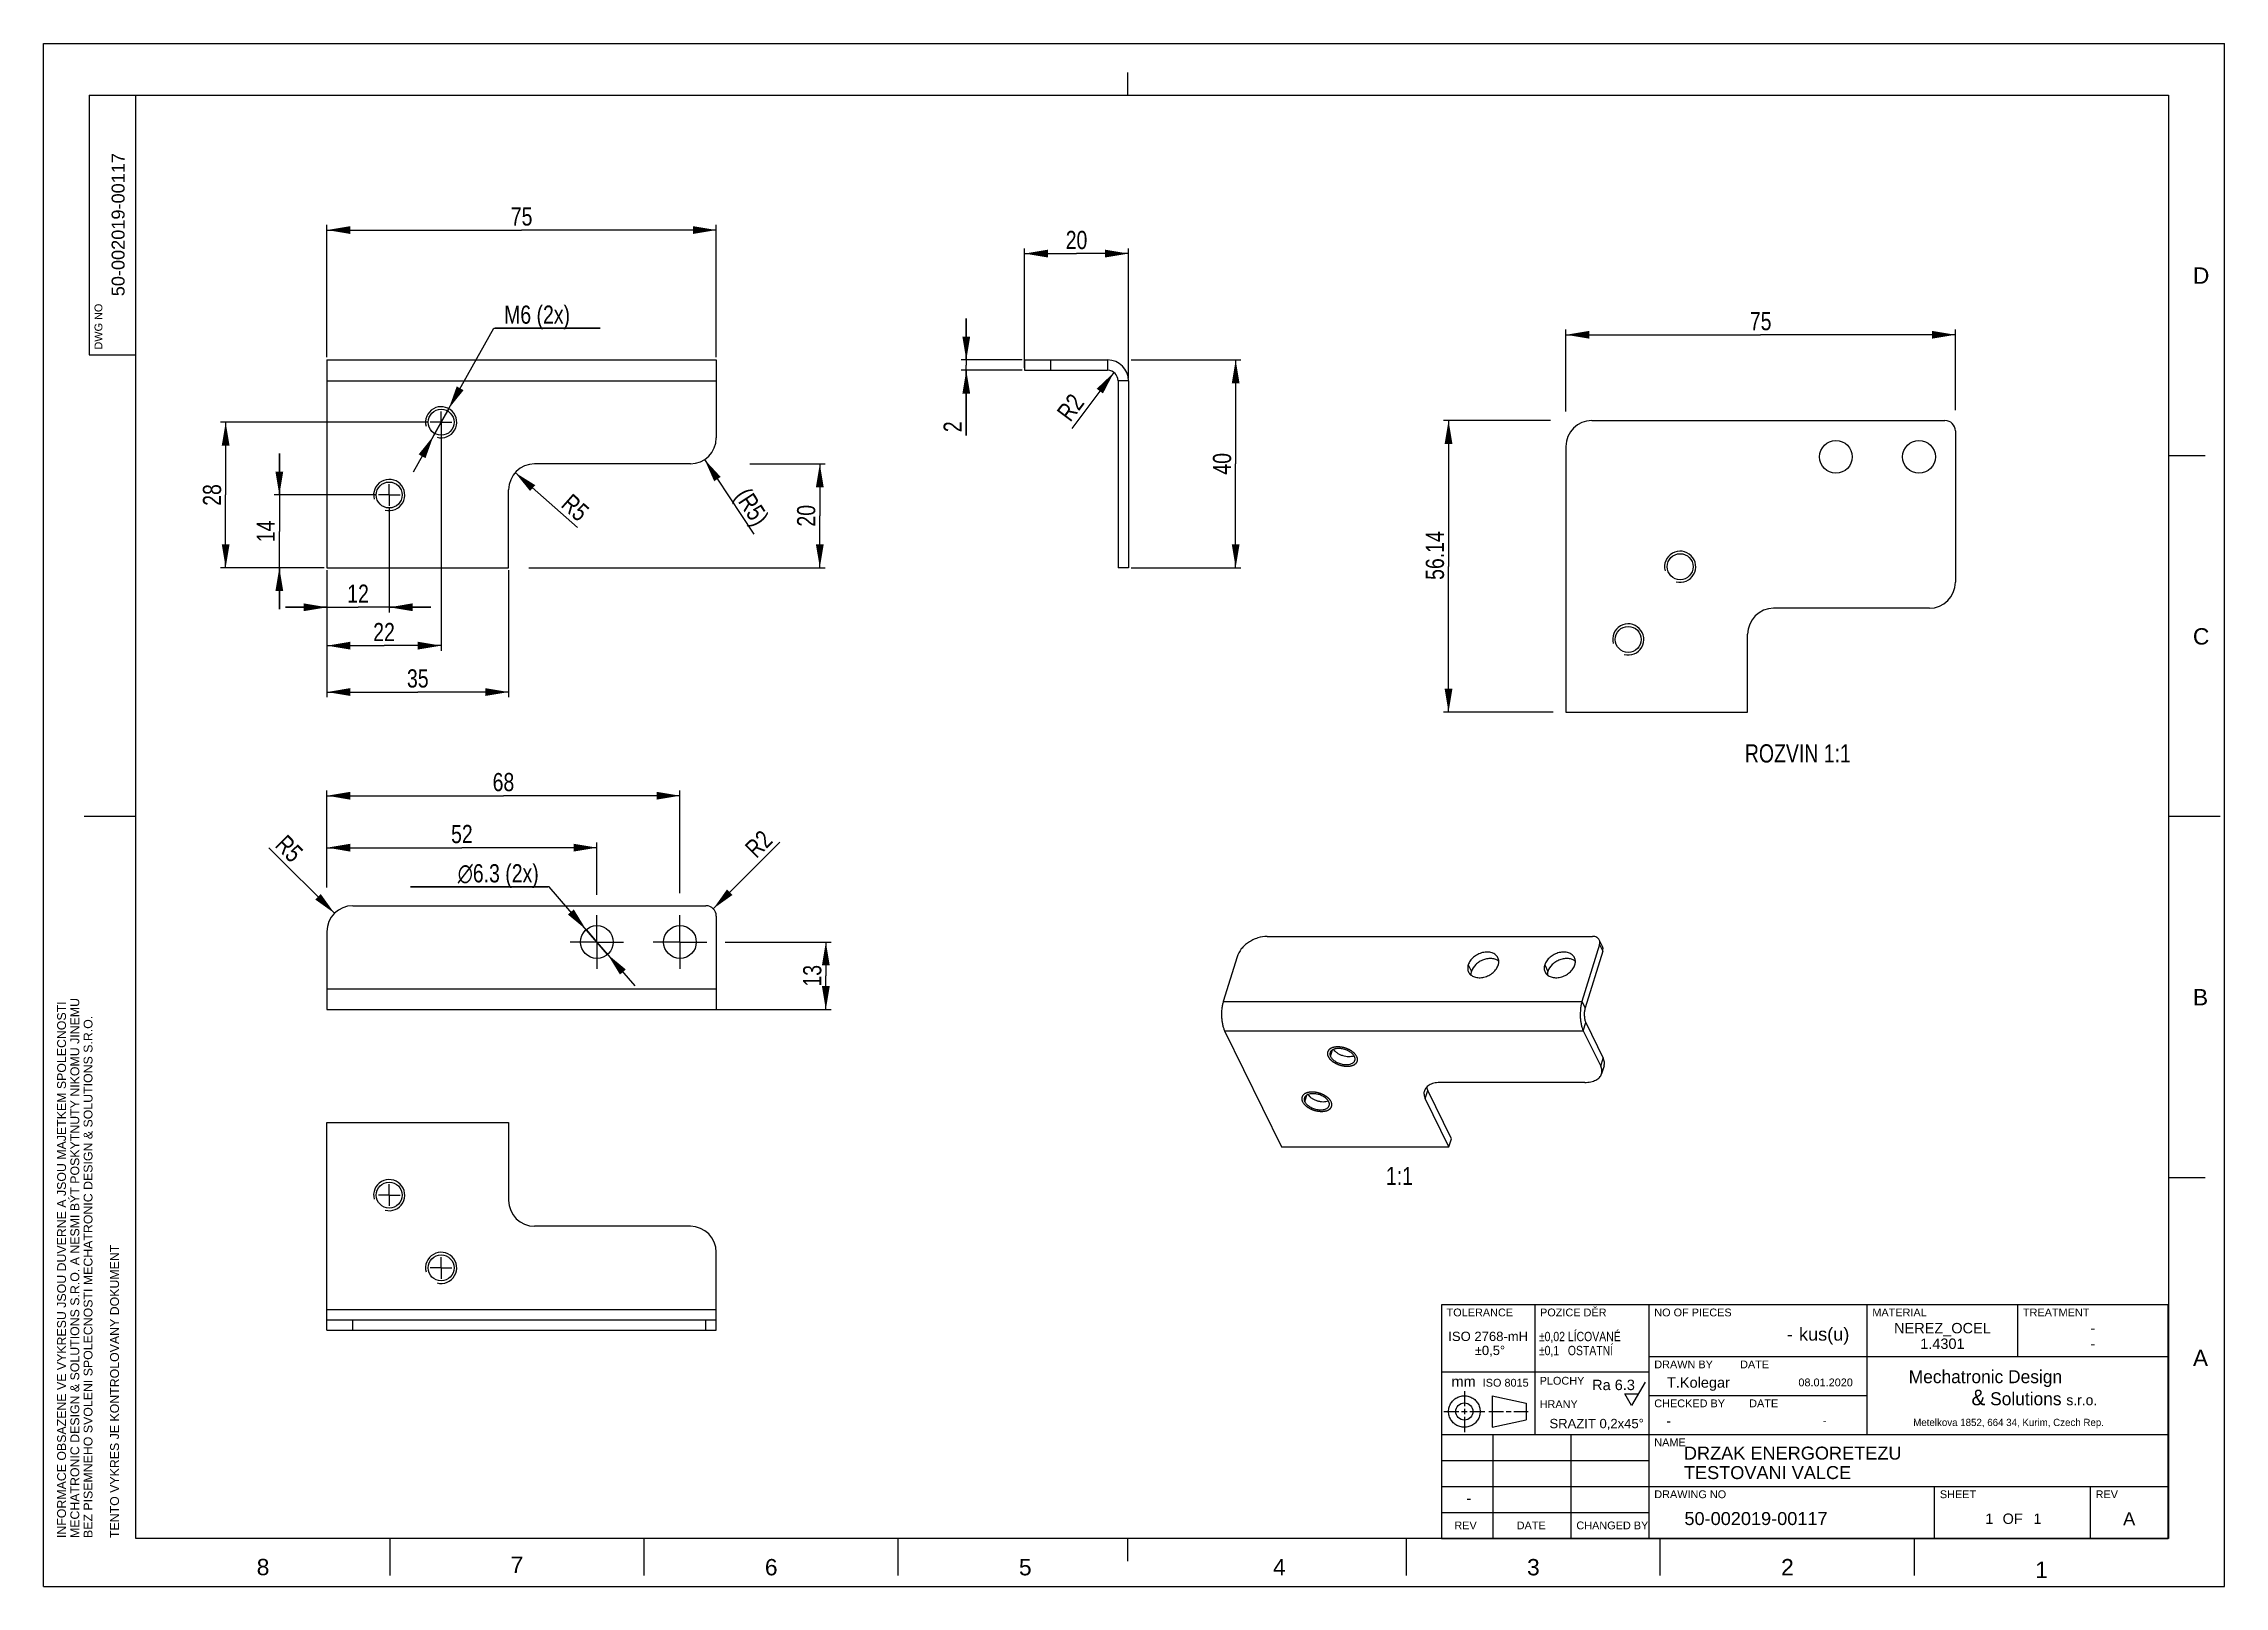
# Model space of a CAD drawing. Header units: millimetres. Extents: x 0 to 420, y 0 to 297.
import ezdxf

# ---------------------------------------------------------------- set-up
doc = ezdxf.new("R2010")
doc.units = ezdxf.units.MM
doc.header["$LTSCALE"] = 23.1
doc.linetypes.add('CENTER', pattern=[0.6, 0.375, -0.075, 0.075, -0.075])
doc.layers.get('0').update_dxf_attribs({"linetype": 'CONTINUOUS'})
doc.layers.add('DEFAULT_1', color=7, linetype='CENTER')
doc.styles.get("Standard").update_dxf_attribs({"font": 'txt', "width": 0.8})
doc.styles.add('TEXTSTYLE_1', font='gdt', dxfattribs={"width": 0.8})
doc.styles.add('TEXTSTYLE_2', font='arial.ttf')
doc.styles.add('TEXTSTYLE_3', font='arial.ttf')
doc.styles.add('TEXTSTYLE_4', font='arial.ttf')
doc.styles.add('TEXTSTYLE_5', font='cgtimebd.ttf')
doc.dimstyles.new('DIMSTYLE_1', dxfattribs={"dimtxt": 3.5, "dimasz": 4.5, "dimexe": 1, "dimexo": 0.5, "dimgap": 0.875, "dimtad": 1, "dimdsep": 46, "dimtxsty": 'STANDARD', "dimblk": '_FILLED', "dimblk1": '_FILLED', "dimblk2": '_FILLED', "dimcen": 0.09, "dimazin": 2, "dimtp": 0.3, "dimtm": 0.3, "dimtfac": 1, "dimtofl": 0, "dimtmove": 0, "dimatfit": 3, "dimldrblk": '_FILLED', "dimfxl": 1, "dimtolj": 1, "dimarcsym": 0})
doc.dimstyles.new('DIMSTYLE_2', dxfattribs={"dimtxt": 3.5, "dimasz": 4.5, "dimexe": 1, "dimexo": 0.5, "dimgap": 0.875, "dimtad": 1, "dimdsep": 46, "dimtxsty": 'STANDARD', "dimblk": '_FILLED', "dimblk1": '_FILLED', "dimblk2": '_FILLED', "dimcen": 0.09, "dimazin": 2, "dimtp": 0.1, "dimtm": 0.1, "dimtfac": 1, "dimtofl": 0, "dimtmove": 0, "dimatfit": 3, "dimldrblk": '_FILLED', "dimfxl": 1, "dimtolj": 1, "dimarcsym": 0})
doc.dimstyles.new('DIMSTYLE_3', dxfattribs={"dimtxt": 3.5, "dimasz": 4.5, "dimexe": 1, "dimexo": 0.5, "dimtad": 1, "dimdsep": 46, "dimtxsty": 'STANDARD', "dimblk": '_FILLED', "dimblk1": '_FILLED', "dimblk2": '_FILLED', "dimcen": 0.09, "dimazin": 2, "dimtp": 0.1, "dimtm": 0.1, "dimtfac": 1, "dimtofl": 0, "dimtmove": 0, "dimatfit": 3, "dimldrblk": '_FILLED', "dimfxl": 1, "dimtolj": 1, "dimarcsym": 0})
doc.dimstyles.new('DIMSTYLE_4', dxfattribs={"dimtxt": 3.5, "dimasz": 4.5, "dimexe": 1, "dimexo": 0.5, "dimgap": 0.875, "dimtad": 1, "dimdsep": 46, "dimtxsty": 'STANDARD', "dimblk": '_FILLED', "dimblk1": '_FILLED', "dimblk2": '_FILLED', "dimcen": 0.09, "dimazin": 2, "dimtp": 0.2, "dimtm": 0.2, "dimtfac": 1, "dimtofl": 0, "dimtmove": 0, "dimatfit": 3, "dimldrblk": '_FILLED', "dimfxl": 1, "dimtolj": 1, "dimarcsym": 0})
doc.dimstyles.new('DIMSTYLE_5', dxfattribs={"dimtxt": 3.5, "dimasz": 4.5, "dimexe": 1, "dimexo": 0.5, "dimtad": 1, "dimdsep": 46, "dimtxsty": 'STANDARD', "dimblk": '_FILLED', "dimblk1": '_FILLED', "dimblk2": '_FILLED', "dimcen": 0.09, "dimazin": 2, "dimtp": 0.2, "dimtm": 0.2, "dimtfac": 1, "dimtmove": 0, "dimatfit": 2, "dimldrblk": '_FILLED', "dimfxl": 1, "dimtolj": 1, "dimarcsym": 0})
doc.dimstyles.new('DIMSTYLE_6', dxfattribs={"dimtxt": 3.5, "dimasz": 4.5, "dimexe": 1, "dimexo": 0.5, "dimtad": 1, "dimdsep": 46, "dimtxsty": 'STANDARD', "dimblk": '_FILLED', "dimblk1": '_FILLED', "dimblk2": '_FILLED', "dimcen": 0.09, "dimazin": 2, "dimtp": 0.1, "dimtm": 0.1, "dimtfac": 1, "dimtmove": 0, "dimatfit": 2, "dimldrblk": '_FILLED', "dimfxl": 1, "dimtolj": 1, "dimarcsym": 0})

msp = doc.modelspace()

# ---------------------------------------------------------------- texts
at = {"color": 2, "linetype": 'CONTINUOUS', "line_spacing_factor": 0.9}
for s, insert, char_height, width, attachment_point, style in [('\\Q-0.018985;D', (413.935, 253.925), 3.14515, 3.16854, 1, 'TEXTSTYLE_3'), ('\\Q-0.018985;C', (413.935, 184.463), 3.14515, 3.16854, 1, 'TEXTSTYLE_3'), ('\\Q-0.018985;B', (413.935, 115), 3.14515, 2.92301, 1, 'TEXTSTYLE_3'), ('TOLERANCE', (270.2, 53.48), 1.5, 12.78625, 1, 'TEXTSTYLE_2'), ('POZICE DĚR', (288.2, 53.48), 1.5, 12.78067, 1, 'TEXTSTYLE_2'), ('NO OF PIECES', (310.2, 53.48), 1.5, 14.87175, 1, 'TEXTSTYLE_2'), ('MATERIAL', (352.2, 53.48), 1.5, 10.45539, 1, 'TEXTSTYLE_2'), ('TREATMENT', (381.2, 53.48), 1.5, 12.77509, 1, 'TEXTSTYLE_2'), ('ISO 2768-mH\\P \\fgdt;{\\fgdt;`}\\fArial;0,5\\fgdt;{\\fgdt;~}', (278.215, 49.03), 1.8, 15.35019, 2, 'TEXTSTYLE_2'), ('{\\fgdt;`}\\fArial;0,02 LÍCOVANÉ\\P\\fgdt;{\\fgdt;`}\\fArial;0,1   OSTATNÍ', (288.027, 49.003), 1.8, 20.38104, 1, 'TEXTSTYLE_1'), ('DRAWN BY         DATE', (310.2, 43.48), 1.5, 22.06506, 1, 'TEXTSTYLE_2'), ('\\Q-0.018985;A', (413.935, 45.538), 3.14515, 2.92301, 1, 'TEXTSTYLE_3'), ('mm \\H1.5; ISO 8015', (271.146, 40.454), 2, 14.83643, 1, 'TEXTSTYLE_2'), ('PLOCHY\\P \\PHRANY', (288.124, 40.333), 1.5, 8.60409, 1, 'TEXTSTYLE_2'), ('Ra 6.3', (306.47, 39.782), 2, 8.22305, 3, 'TEXTSTYLE_2'), ('Mechatronic Design \\P             \\H3.0;&\\H2.5; Solutions \\H2.0;s.r.o.', (359.205, 41.618), 2.5, 40.32184, 1, 'TEXTSTYLE_5'), ('CHECKED BY        DATE', (310.2, 35.98), 1.5, 23.81041, 1, 'TEXTSTYLE_2'), ('SRAZIT 0,2x45\\fgdt;{\\fgdt;~}', (290.014, 32.245), 1.8, 18.36357, 1, 'TEXTSTYLE_2'), ('Metelkova 1852, 664 34, Kurim, Czech Rep.', (360.074, 32.263), 1.4, 38.76552, 1, 'TEXTSTYLE_5'), ('NAME', (310.2, 28.48), 1.5, 6.03903, 1, 'TEXTSTYLE_2'), ('DRAWING NO', (310.2, 18.48), 1.5, 13.829, 1, 'TEXTSTYLE_2'), ('SHEET', (365.2, 18.48), 1.5, 6.97026, 1, 'TEXTSTYLE_2'), ('REV', (395.2, 18.48), 1.5, 4.29926, 1, 'TEXTSTYLE_2'), ('REV', (271.7, 12.48), 1.5, 4.29926, 1, 'TEXTSTYLE_2'), ('DATE', (283.7, 12.48), 1.5, 5.57621, 1, 'TEXTSTYLE_2'), ('CHANGED BY', (295.2, 12.48), 1.5, 13.829, 1, 'TEXTSTYLE_2'), ('\\Q-0.018985;8', (41.041, 5.293), 3.14515, 2.44363, 1, 'TEXTSTYLE_3'), ('\\Q-0.018985;7', (89.949, 5.715), 3.14515, 2.44363, 1, 'TEXTSTYLE_3'), ('\\Q-0.018985;6', (138.912, 5.267), 3.14515, 2.44363, 1, 'TEXTSTYLE_3'), ('\\Q-0.018985;5', (187.84, 5.267), 3.14515, 2.44363, 1, 'TEXTSTYLE_3'), ('\\Q-0.018985;4', (236.768, 5.267), 3.14515, 2.44363, 1, 'TEXTSTYLE_3'), ('\\Q-0.018985;3', (285.696, 5.267), 3.14515, 2.44363, 1, 'TEXTSTYLE_3'), ('\\Q-0.018985;2', (334.624, 5.267), 3.14515, 2.44363, 1, 'TEXTSTYLE_3'), ('\\Q-0.018985;1', (383.552, 4.767), 3.14515, 2.44363, 1, 'TEXTSTYLE_3')]:
    msp.add_mtext(s, dxfattribs=dict(at, insert=insert, char_height=char_height, width=width, attachment_point=attachment_point, style=style))
at = {"color": 2, "linetype": 'CONTINUOUS', "attachment_point": 1, "rotation": 90, "line_spacing_factor": 0.9}
for s, insert, char_height, width, style in [('\\Q-0.018985;DWG NO', (9.81, 238.101), 1.5, 8.83271, 'TEXTSTYLE_2'), ('INFORMACE OBSAZENE VE VYKRESU JSOU DUVERNE A JSOU MAJETKEM SPOLECNOSTI  \\PMECHATRONIC DESIGN & SOLUTIONS S.R.O. A NESMI BÝT POSKYTNUTY NIKOMU JINEMU \\PBEZ PISEMNEHO SVOLENI SPOLECNOSTI MECHATRONIC DESIGN & SOLUTIONS S.R.O.\\P \\PTENTO VYKRES JE KONTROLOVANY DOKUMENT', (2.608, 9.302), 1.7, 104.42045, 'TEXTSTYLE_4')]:
    msp.add_mtext(s, dxfattribs=dict(at, insert=insert, char_height=char_height, width=width, style=style))
at = {"color": 2, "linetype": 'CONTINUOUS', "char_height": 3.5, "attachment_point": 3, "line_spacing_factor": 0.9}
for s, insert, width in [('ROZVIN 1:1', (348.043, 162.111), 37.25), ('1:1', (263.729, 80.745), 7.875)]:
    msp.add_mtext(s, dxfattribs=dict(at, insert=insert, width=width))

# ---------------------------------------------------------------- blocks, each defined once
blk = doc.blocks.new('_FILLED')
at = {"color": 0, "linetype": 'BYBLOCK'}
blk.add_solid([(0, 0), (-1, 0.167), (-1, -0.167)], dxfattribs=at)
blk = doc.blocks.new('*D0')
at = {"color": 2, "linetype": 'CONTINUOUS'}
for p, q in [((54.56, 236.61), (54.56, 262.11)), ((54.56, 261.11), (92.06, 261.11)), ((129.56, 261.11), (92.06, 261.11)), ((129.56, 236.61), (129.56, 262.11))]:
    blk.add_line(p, q, dxfattribs=at)
at = {"color": 2, "linetype": 'CONTINUOUS', "xscale": 4.5, "yscale": 4.5, "zscale": 4.5, "rotation": 180}
blk.add_blockref('_FILLED', (54.56, 261.11), dxfattribs=at)
at = {"color": 2, "linetype": 'CONTINUOUS', "xscale": 4.5, "yscale": 4.5, "zscale": 4.5}
blk.add_blockref('_FILLED', (129.56, 261.11), dxfattribs=at)
at = {"color": 2, "linetype": 'CONTINUOUS', "insert": (92.06, 265.48), "char_height": 3.5, "width": 7.875, "attachment_point": 2, "line_spacing_factor": 0.9}
blk.add_mtext('75', dxfattribs=at)
blk = doc.blocks.new('*D1')
at = {"color": 2, "linetype": 'CONTINUOUS'}
for p, q in [((177.7, 236.11), (177.7, 244.11)), ((177.7, 244.11), (177.7, 235.11)), ((188.43, 236.11), (176.7, 236.11)), ((188.43, 234.11), (176.7, 234.11)), ((177.7, 221.53), (177.7, 235.11)), ((177.7, 234.11), (177.7, 221.53))]:
    blk.add_line(p, q, dxfattribs=at)
at = {"color": 2, "linetype": 'CONTINUOUS', "xscale": 4.5, "yscale": 4.5, "zscale": 4.5}
for p, rotation in [((177.7, 236.11), 270), ((177.7, 234.11), 90)]:
    blk.add_blockref('_FILLED', p, dxfattribs=dict(at, rotation=rotation))
at = {"color": 2, "linetype": 'CONTINUOUS', "insert": (173.32, 224.28), "char_height": 3.5, "width": 4.125, "attachment_point": 3, "rotation": 90, "line_spacing_factor": 0.9}
blk.add_mtext('2', dxfattribs=at)
blk = doc.blocks.new('*D2')
at = {"color": 2, "linetype": 'CONTINUOUS'}
blk.add_line((206.13, 233.7), (198, 222.9), dxfattribs=at)
at = {"color": 2, "linetype": 'CONTINUOUS', "xscale": 4.5, "yscale": 4.5, "zscale": 4.5, "rotation": 53.0164744409}
blk.add_blockref('_FILLED', (206.13, 233.7), dxfattribs=at)
at = {"color": 2, "linetype": 'CONTINUOUS', "insert": (197.81, 229.93), "char_height": 3.5, "width": 8.25, "attachment_point": 3, "rotation": 53.0165, "line_spacing_factor": 0.9}
blk.add_mtext('R2', dxfattribs=at)
blk = doc.blocks.new('*D3')
at = {"color": 2, "linetype": 'CONTINUOUS'}
for p, q in [((209.43, 236.11), (230.58, 236.11)), ((229.58, 236.11), (229.58, 216.11)), ((229.58, 196.11), (229.58, 216.11)), ((209.43, 196.11), (230.58, 196.11))]:
    blk.add_line(p, q, dxfattribs=at)
at = {"color": 2, "linetype": 'CONTINUOUS', "xscale": 4.5, "yscale": 4.5, "zscale": 4.5}
for p, rotation in [((229.58, 236.11), 90), ((229.58, 196.11), 270)]:
    blk.add_blockref('_FILLED', p, dxfattribs=dict(at, rotation=rotation))
at = {"color": 2, "linetype": 'CONTINUOUS', "insert": (225.2, 216.11), "char_height": 3.5, "width": 8.25, "attachment_point": 2, "rotation": 90, "line_spacing_factor": 0.9}
blk.add_mtext('40', dxfattribs=at)
blk = doc.blocks.new('*D4')
at = {"color": 2, "linetype": 'CONTINUOUS'}
for p, q in [((188.93, 234.61), (188.93, 257.58)), ((188.93, 256.58), (198.93, 256.58)), ((208.93, 256.58), (198.93, 256.58)), ((208.93, 232.61), (208.93, 257.58))]:
    blk.add_line(p, q, dxfattribs=at)
at = {"color": 2, "linetype": 'CONTINUOUS', "xscale": 4.5, "yscale": 4.5, "zscale": 4.5, "rotation": 180}
blk.add_blockref('_FILLED', (188.93, 256.58), dxfattribs=at)
at = {"color": 2, "linetype": 'CONTINUOUS', "xscale": 4.5, "yscale": 4.5, "zscale": 4.5}
blk.add_blockref('_FILLED', (208.93, 256.58), dxfattribs=at)
at = {"color": 2, "linetype": 'CONTINUOUS', "insert": (198.93, 260.95), "char_height": 3.5, "width": 8.25, "attachment_point": 2, "line_spacing_factor": 0.9}
blk.add_mtext('20', dxfattribs=at)
blk = doc.blocks.new('*D5')
at = {"color": 2, "linetype": 'CONTINUOUS'}
for p, q in [((97.36, 134.65), (70.69, 134.65)), ((70.69, 134.65), (97.11, 134.65)), ((106.56, 124.05), (97.36, 134.65)), ((104.49, 126.43), (106.56, 124.05)), ((108.62, 121.67), (106.56, 124.05)), ((106.56, 124.05), (113.86, 115.62))]:
    blk.add_line(p, q, dxfattribs=at)
at = {"color": 2, "linetype": 'CONTINUOUS', "xscale": 4.5, "yscale": 4.5, "zscale": 4.5}
for p, rotation in [((104.49, 126.43), 310.9300586851), ((108.62, 121.67), 130.9307910016)]:
    blk.add_blockref('_FILLED', p, dxfattribs=dict(at, rotation=rotation))
at = {"color": 2, "linetype": 'CONTINUOUS', "insert": (95.36, 139.03), "char_height": 3.5, "width": 34.375, "attachment_point": 3, "line_spacing_factor": 0.9, "style": 'TEXTSTYLE_1'}
blk.add_mtext('{\\fgdt;n}\\ftxt;6.3 (2x)', dxfattribs=at)
blk = doc.blocks.new('*D6')
at = {"color": 2, "linetype": 'CONTINUOUS'}
for p, q in [((131.25, 124.05), (151.65, 124.05)), ((150.65, 124.05), (150.65, 117.55)), ((150.65, 111.05), (150.65, 117.55)), ((107.06, 111.05), (151.65, 111.05))]:
    blk.add_line(p, q, dxfattribs=at)
at = {"color": 2, "linetype": 'CONTINUOUS', "xscale": 4.5, "yscale": 4.5, "zscale": 4.5}
for p, rotation in [((150.65, 124.05), 90), ((150.65, 111.05), 270)]:
    blk.add_blockref('_FILLED', p, dxfattribs=dict(at, rotation=rotation))
at = {"color": 2, "linetype": 'CONTINUOUS', "insert": (146.28, 117.55), "char_height": 3.5, "width": 6.75, "attachment_point": 2, "rotation": 90, "line_spacing_factor": 0.9}
blk.add_mtext('13', dxfattribs=at)
blk = doc.blocks.new('*D7')
at = {"color": 2, "linetype": 'CONTINUOUS'}
for p, q in [((54.56, 135.14), (54.56, 143.21)), ((106.56, 133.14), (106.56, 143.21)), ((54.56, 142.21), (80.56, 142.21)), ((106.56, 142.21), (80.56, 142.21))]:
    blk.add_line(p, q, dxfattribs=at)
at = {"color": 2, "linetype": 'CONTINUOUS', "xscale": 4.5, "yscale": 4.5, "zscale": 4.5, "rotation": 180}
blk.add_blockref('_FILLED', (54.56, 142.21), dxfattribs=at)
at = {"color": 2, "linetype": 'CONTINUOUS', "xscale": 4.5, "yscale": 4.5, "zscale": 4.5}
blk.add_blockref('_FILLED', (106.56, 142.21), dxfattribs=at)
at = {"color": 2, "linetype": 'CONTINUOUS', "insert": (80.56, 146.59), "char_height": 3.5, "width": 7.875, "attachment_point": 2, "line_spacing_factor": 0.9}
blk.add_mtext('52', dxfattribs=at)
blk = doc.blocks.new('*D8')
at = {"color": 2, "linetype": 'CONTINUOUS'}
for p, q in [((54.56, 134.53), (54.56, 153.21)), ((54.56, 152.21), (88.56, 152.21)), ((122.56, 152.21), (88.56, 152.21)), ((122.56, 133.46), (122.56, 153.21))]:
    blk.add_line(p, q, dxfattribs=at)
at = {"color": 2, "linetype": 'CONTINUOUS', "xscale": 4.5, "yscale": 4.5, "zscale": 4.5, "rotation": 180}
blk.add_blockref('_FILLED', (54.56, 152.21), dxfattribs=at)
at = {"color": 2, "linetype": 'CONTINUOUS', "xscale": 4.5, "yscale": 4.5, "zscale": 4.5}
blk.add_blockref('_FILLED', (122.56, 152.21), dxfattribs=at)
at = {"color": 2, "linetype": 'CONTINUOUS', "insert": (88.56, 156.59), "char_height": 3.5, "width": 8.25, "attachment_point": 2, "line_spacing_factor": 0.9}
blk.add_mtext('68', dxfattribs=at)
blk = doc.blocks.new('*D9')
at = {"color": 2, "linetype": 'CONTINUOUS'}
for p, q in [((76.56, 223.61), (76.56, 180.1)), ((54.56, 193.37), (54.56, 180.1)), ((54.56, 181.1), (65.56, 181.1)), ((76.56, 181.1), (65.56, 181.1))]:
    blk.add_line(p, q, dxfattribs=at)
at = {"color": 2, "linetype": 'CONTINUOUS', "xscale": 4.5, "yscale": 4.5, "zscale": 4.5, "rotation": 180}
blk.add_blockref('_FILLED', (54.56, 181.1), dxfattribs=at)
at = {"color": 2, "linetype": 'CONTINUOUS', "xscale": 4.5, "yscale": 4.5, "zscale": 4.5}
blk.add_blockref('_FILLED', (76.56, 181.1), dxfattribs=at)
at = {"color": 2, "linetype": 'CONTINUOUS', "insert": (65.56, 185.47), "char_height": 3.5, "width": 8.25, "attachment_point": 2, "line_spacing_factor": 0.9}
blk.add_mtext('22', dxfattribs=at)
blk = doc.blocks.new('*D10')
at = {"color": 2, "linetype": 'CONTINUOUS'}
for p, q in [((76.56, 224.11), (86.69, 242.2)), ((86.69, 242.2), (107.19, 242.2)), ((107.19, 242.2), (86.94, 242.2)), ((76.56, 224.11), (71.18, 214.51)), ((75.09, 221.49), (76.56, 224.11)), ((78.02, 226.72), (76.56, 224.11))]:
    blk.add_line(p, q, dxfattribs=at)
at = {"color": 2, "linetype": 'CONTINUOUS', "xscale": 4.5, "yscale": 4.5, "zscale": 4.5}
for p, rotation in [((78.02, 226.72), 240.7428855965), ((75.09, 221.49), 60.7427837929)]:
    blk.add_blockref('_FILLED', p, dxfattribs=dict(at, rotation=rotation))
at = {"color": 2, "linetype": 'CONTINUOUS', "insert": (88.69, 246.58), "char_height": 3.5, "width": 25.125, "attachment_point": 1, "line_spacing_factor": 0.9}
blk.add_mtext('M6 (2x)', dxfattribs=at)
blk = doc.blocks.new('*D11')
at = {"color": 2, "linetype": 'CONTINUOUS'}
for p, q in [((54.56, 195.61), (54.56, 171.17)), ((89.56, 195.61), (89.56, 171.17)), ((54.56, 172.17), (72.06, 172.17)), ((89.56, 172.17), (72.06, 172.17))]:
    blk.add_line(p, q, dxfattribs=at)
at = {"color": 2, "linetype": 'CONTINUOUS', "xscale": 4.5, "yscale": 4.5, "zscale": 4.5, "rotation": 180}
blk.add_blockref('_FILLED', (54.56, 172.17), dxfattribs=at)
at = {"color": 2, "linetype": 'CONTINUOUS', "xscale": 4.5, "yscale": 4.5, "zscale": 4.5}
blk.add_blockref('_FILLED', (89.56, 172.17), dxfattribs=at)
at = {"color": 2, "linetype": 'CONTINUOUS', "insert": (72.06, 176.54), "char_height": 3.5, "width": 7.5, "attachment_point": 2, "line_spacing_factor": 0.9}
blk.add_mtext('35', dxfattribs=at)
blk = doc.blocks.new('*D12')
at = {"color": 2, "linetype": 'CONTINUOUS'}
for p, q in [((136, 216.11), (150.49, 216.11)), ((149.49, 216.11), (149.49, 206.11)), ((149.49, 196.11), (149.49, 206.11)), ((93.47, 196.11), (150.49, 196.11))]:
    blk.add_line(p, q, dxfattribs=at)
at = {"color": 2, "linetype": 'CONTINUOUS', "xscale": 4.5, "yscale": 4.5, "zscale": 4.5}
for p, rotation in [((149.49, 216.11), 90), ((149.49, 196.11), 270)]:
    blk.add_blockref('_FILLED', p, dxfattribs=dict(at, rotation=rotation))
at = {"color": 2, "linetype": 'CONTINUOUS', "insert": (145.11, 206.11), "char_height": 3.5, "width": 8.25, "attachment_point": 2, "rotation": 90, "line_spacing_factor": 0.9}
blk.add_mtext('20', dxfattribs=at)
blk = doc.blocks.new('*D13')
at = {"color": 2, "linetype": 'CONTINUOUS'}
blk.add_line((90.81, 214.42), (102.8, 203.82), dxfattribs=at)
at = {"color": 2, "linetype": 'CONTINUOUS', "xscale": 4.5, "yscale": 4.5, "zscale": 4.5, "rotation": 138.5071035503}
blk.add_blockref('_FILLED', (90.81, 214.42), dxfattribs=at)
at = {"color": 2, "linetype": 'CONTINUOUS', "insert": (101.76, 210.58), "char_height": 3.5, "width": 7.875, "attachment_point": 1, "rotation": 318.5071, "line_spacing_factor": 0.9}
blk.add_mtext('R5', dxfattribs=at)
blk = doc.blocks.new('*D14')
at = {"color": 2, "linetype": 'CONTINUOUS'}
blk.add_line((127.3, 216.93), (136.76, 202.55), dxfattribs=at)
at = {"color": 2, "linetype": 'CONTINUOUS', "xscale": 4.5, "yscale": 4.5, "zscale": 4.5, "rotation": 123.3254401134}
blk.add_blockref('_FILLED', (127.3, 216.93), dxfattribs=at)
at = {"color": 2, "linetype": 'CONTINUOUS', "insert": (135.88, 211.84), "char_height": 3.5, "width": 12.375, "attachment_point": 1, "rotation": 303.3254, "line_spacing_factor": 0.9}
blk.add_mtext('(R5)', dxfattribs=at)
blk = doc.blocks.new('*D15')
at = {"color": 2, "linetype": 'CONTINUOUS'}
blk.add_line((56.02, 129.58), (43.4, 142.2), dxfattribs=at)
at = {"color": 2, "linetype": 'CONTINUOUS', "xscale": 4.5, "yscale": 4.5, "zscale": 4.5, "rotation": 315}
blk.add_blockref('_FILLED', (56.02, 129.58), dxfattribs=at)
at = {"color": 2, "linetype": 'CONTINUOUS', "insert": (50.21, 141.58), "char_height": 3.5, "width": 7.875, "attachment_point": 3, "rotation": 315, "line_spacing_factor": 0.9}
blk.add_mtext('R5', dxfattribs=at)
blk = doc.blocks.new('*D16')
at = {"color": 2, "linetype": 'CONTINUOUS'}
blk.add_line((128.97, 130.46), (141.77, 143.26), dxfattribs=at)
at = {"color": 2, "linetype": 'CONTINUOUS', "xscale": 4.5, "yscale": 4.5, "zscale": 4.5, "rotation": 225}
blk.add_blockref('_FILLED', (128.97, 130.46), dxfattribs=at)
at = {"color": 2, "linetype": 'CONTINUOUS', "insert": (134.79, 142.46), "char_height": 3.5, "width": 8.25, "attachment_point": 1, "rotation": 45, "line_spacing_factor": 0.9}
blk.add_mtext('R2', dxfattribs=at)
blk = doc.blocks.new('*D17')
at = {"color": 2, "linetype": 'CONTINUOUS'}
for p, q in [((45.4, 210.11), (45.4, 218.11)), ((45.4, 218.11), (45.4, 203.11)), ((63.97, 210.11), (44.4, 210.11)), ((45.4, 188.11), (45.4, 203.11)), ((54.06, 196.11), (44.4, 196.11)), ((45.4, 196.11), (45.4, 188.11))]:
    blk.add_line(p, q, dxfattribs=at)
at = {"color": 2, "linetype": 'CONTINUOUS', "xscale": 4.5, "yscale": 4.5, "zscale": 4.5}
for p, rotation in [((45.4, 210.11), 270), ((45.4, 196.11), 90)]:
    blk.add_blockref('_FILLED', p, dxfattribs=dict(at, rotation=rotation))
at = {"color": 2, "linetype": 'CONTINUOUS', "insert": (41.03, 203.11), "char_height": 3.5, "width": 7.125, "attachment_point": 2, "rotation": 90, "line_spacing_factor": 0.9}
blk.add_mtext('14', dxfattribs=at)
blk = doc.blocks.new('*D18')
at = {"color": 2, "linetype": 'CONTINUOUS'}
for p, q in [((73.97, 224.11), (34.06, 224.11)), ((35.06, 224.11), (35.06, 210.11)), ((35.06, 196.11), (35.06, 210.11)), ((54.06, 196.11), (34.06, 196.11))]:
    blk.add_line(p, q, dxfattribs=at)
at = {"color": 2, "linetype": 'CONTINUOUS', "xscale": 4.5, "yscale": 4.5, "zscale": 4.5}
for p, rotation in [((35.06, 224.11), 90), ((35.06, 196.11), 270)]:
    blk.add_blockref('_FILLED', p, dxfattribs=dict(at, rotation=rotation))
at = {"color": 2, "linetype": 'CONTINUOUS', "insert": (30.68, 210.11), "char_height": 3.5, "width": 8.25, "attachment_point": 2, "rotation": 90, "line_spacing_factor": 0.9}
blk.add_mtext('28', dxfattribs=at)
blk = doc.blocks.new('*D19')
at = {"color": 2, "linetype": 'CONTINUOUS'}
for p, q in [((66.56, 207.52), (66.56, 187.49)), ((54.56, 195.61), (54.56, 187.49)), ((54.56, 188.49), (46.56, 188.49)), ((46.56, 188.49), (60.56, 188.49)), ((74.56, 188.49), (60.56, 188.49)), ((66.56, 188.49), (74.56, 188.49))]:
    blk.add_line(p, q, dxfattribs=at)
at = {"color": 2, "linetype": 'CONTINUOUS', "xscale": 4.5, "yscale": 4.5, "zscale": 4.5}
blk.add_blockref('_FILLED', (54.56, 188.49), dxfattribs=at)
at = {"color": 2, "linetype": 'CONTINUOUS', "xscale": 4.5, "yscale": 4.5, "zscale": 4.5, "rotation": 180}
blk.add_blockref('_FILLED', (66.56, 188.49), dxfattribs=at)
at = {"color": 2, "linetype": 'CONTINUOUS', "insert": (60.56, 192.86), "char_height": 3.5, "width": 7.125, "attachment_point": 2, "line_spacing_factor": 0.9}
blk.add_mtext('12', dxfattribs=at)
blk = doc.blocks.new('*D20')
at = {"color": 2, "linetype": 'CONTINUOUS'}
for p, q in [((290.22, 224.44), (269.58, 224.44)), ((270.58, 224.44), (270.58, 196.37)), ((270.58, 168.3), (270.58, 196.37)), ((290.7, 168.3), (269.58, 168.3))]:
    blk.add_line(p, q, dxfattribs=at)
at = {"color": 2, "linetype": 'CONTINUOUS', "xscale": 4.5, "yscale": 4.5, "zscale": 4.5}
for p, rotation in [((270.58, 224.44), 90), ((270.58, 168.3), 270)]:
    blk.add_blockref('_FILLED', p, dxfattribs=dict(at, rotation=rotation))
at = {"color": 2, "linetype": 'CONTINUOUS', "insert": (266.2, 198.45), "char_height": 3.5, "width": 18, "attachment_point": 2, "rotation": 90, "line_spacing_factor": 0.9}
blk.add_mtext('56.14', dxfattribs=at)
blk = doc.blocks.new('*D21')
at = {"color": 2, "linetype": 'CONTINUOUS'}
for p, q in [((293.19, 226.16), (293.19, 241.95)), ((293.19, 240.95), (330.69, 240.95)), ((368.19, 240.95), (330.69, 240.95)), ((368.19, 226.43), (368.19, 241.95))]:
    blk.add_line(p, q, dxfattribs=at)
at = {"color": 2, "linetype": 'CONTINUOUS', "xscale": 4.5, "yscale": 4.5, "zscale": 4.5, "rotation": 180}
blk.add_blockref('_FILLED', (293.19, 240.95), dxfattribs=at)
at = {"color": 2, "linetype": 'CONTINUOUS', "xscale": 4.5, "yscale": 4.5, "zscale": 4.5}
blk.add_blockref('_FILLED', (368.19, 240.95), dxfattribs=at)
at = {"color": 2, "linetype": 'CONTINUOUS', "insert": (330.69, 245.33), "char_height": 3.5, "width": 7.875, "attachment_point": 2, "line_spacing_factor": 0.9}
blk.add_mtext('75', dxfattribs=at)
blk = doc.blocks.new('RAZITKO_A3_BL0', base_point=(207.96, 143.85))
at = {"color": 2, "linetype": 'CONTINUOUS', "style": 'TEXTSTYLE_2'}
blk.add_text('50-002019-00117', height=2.5, rotation=90, dxfattribs=at).set_placement((15.6, 248.36))
for s, height, p in [('NEREZ_OCEL', 2, (356.39, 48.71)), ('-', 2.5, (335.74, 47.3)), ('kus(u)', 2.5, (338.07, 47.3)), ('1.4301', 2, (361.42, 45.71)), ('-', 2, (394.19, 48.73)), ('-', 2, (394.19, 45.73)), ('T.Kolegar', 2, (312.65, 38.24)), ('08.01.2020', 1.5, (337.96, 38.51)), ('-', 2, (312.5, 30.86)), ('-', 1.5, (342.7, 31.13)), ('DRZAK ENERGORETEZU', 2.5, (315.91, 24.4)), ('TESTOVANI VALCE', 2.5, (315.91, 20.65)), ('50-002019-00117', 2.5, (316.01, 11.8)), ('1', 2, (373.97, 12.02)), ('OF', 2, (377.29, 12.02)), ('1', 2, (383.23, 12.02)), ('A', 2.5, (400.5, 11.77))]:
    blk.add_text(s, height=height, dxfattribs=at).set_placement(p)
blk = doc.blocks.new('REV_TABLE_BL1', base_point=(274.5, 17))
at = {"color": 2, "linetype": 'CONTINUOUS', "style": 'TEXTSTYLE_2'}
blk.add_text('-', height=2, dxfattribs=at).set_placement((274.04, 16))

# ---------------------------------------------------------------- dimensions: what is measured, and where the dimension line sits
at = {"color": 2, "linetype": 'CONTINUOUS'}
for base, p1, p2, dimstyle, picture, middle in [((129.558, 261.107), (54.558, 236.107), (129.558, 236.107), 'DIMSTYLE_1', '*D0', (91.558, 261.107)), ((368.185, 240.951), (293.185, 225.657), (368.185, 225.934), 'DIMSTYLE_1', '*D21', (330.185, 240.951)), ((76.558, 181.096), (54.558, 193.867), (76.558, 224.107), 'DIMSTYLE_4', '*D9', (65.058, 181.096)), ((66.558, 188.489), (54.558, 196.107), (66.558, 208.02), 'DIMSTYLE_4', '*D19', (60.058, 188.489)), ((122.558, 152.212), (54.558, 134.028), (122.558, 132.958), 'DIMSTYLE_1', '*D8', (88.058, 152.212)), ((106.558, 142.213), (54.558, 134.639), (106.558, 132.64), 'DIMSTYLE_1', '*D7', (80.058, 142.213))]:
    dim = msp.add_linear_dim(base=base, p1=p1, p2=p2, dimstyle=dimstyle, dxfattribs=at)
    dim.commit()
    dim.dimension.update_dxf_attribs({"geometry": picture, "text_midpoint": middle, "dimtype": 160})
for base, p1, p2, angle, dimstyle, picture, middle in [((188.927, 256.577), (208.927, 232.107), (188.927, 234.107), 180, 'DIMSTYLE_4', '*D4', (198.427, 256.577)), ((177.699, 236.107), (188.927, 234.107), (188.927, 236.107), 90, 'DIMSTYLE_2', '*D1', (177.699, 222.405)), ((229.58, 236.107), (208.927, 196.107), (208.927, 236.107), 90, 'DIMSTYLE_1', '*D3', (229.58, 215.607)), ((35.055, 224.107), (54.558, 196.107), (74.47, 224.107), 90, 'DIMSTYLE_4', '*D18', (35.055, 209.607)), ((270.579, 224.44), (291.196, 168.299), (290.725, 224.44), 90, 'DIMSTYLE_1', '*D20', (270.579, 197.949)), ((45.401, 210.107), (54.558, 196.107), (64.47, 210.107), 90, 'DIMSTYLE_4', '*D17', (45.401, 202.607)), ((149.489, 196.107), (135.5, 216.107), (92.975, 196.107), 270, 'DIMSTYLE_4', '*D12', (149.489, 205.607)), ((54.558, 172.165), (89.558, 196.107), (54.558, 196.107), 180, 'DIMSTYLE_1', '*D11', (71.558, 172.165)), ((150.651, 124.045), (106.558, 111.045), (130.75, 124.045), 90, 'DIMSTYLE_4', '*D6', (150.651, 117.045))]:
    dim = msp.add_linear_dim(base=base, p1=p1, p2=p2, angle=angle, dimstyle=dimstyle, dxfattribs=at)
    dim.commit()
    dim.dimension.update_dxf_attribs({"geometry": picture, "text_midpoint": middle, "dimtype": 160})
for p1, p2, text, dimstyle, picture, middle in [((78.024, 226.724), (75.091, 221.49), 'M<> (2x)', 'DIMSTYLE_6', '*D10', (97.068, 244.826)), ((104.494, 126.425), (108.621, 121.666), '%%c<> (2x)', 'DIMSTYLE_5', '*D5', (83.9, 137.279))]:
    dim = msp.add_diameter_dim_2p(p1=p1, p2=p2, text=text, dimstyle=dimstyle, override={"dimtih": 1, "dimtoh": 1, "dimpost": '<>'}, dxfattribs=at)
    dim.commit()
    dim.dimension.update_dxf_attribs({"geometry": picture, "text_midpoint": middle, "dimtype": 163})
for center, mpoint, text, picture, middle in [((204.927, 232.107), (206.13, 233.705), 'R<>', '*D2', (197.553, 226.679)), ((124.558, 221.107), (127.305, 216.929), '(R<>)', '*D14', (136.688, 207.437)), ((94.558, 211.107), (90.812, 214.42), 'R<>', '*D13', (102.569, 207.525)), ((59.558, 126.045), (56.022, 129.581), 'R<>', '*D15', (47.113, 142.203)), ((127.558, 129.045), (128.972, 130.46), 'R<>', '*D16', (137.97, 143.17))]:
    dim = msp.add_radius_dim(center=center, mpoint=mpoint, text=text, dimstyle='DIMSTYLE_3', override={"dimpost": '<>'}, dxfattribs=at)
    dim.commit()
    dim.dimension.update_dxf_attribs({"geometry": picture, "text_midpoint": middle, "dimtype": 164})

# ---------------------------------------------------------------- linework, layer by layer
at = {"color": 7, "linetype": 'CONTINUOUS'}
for p, q in [((0, 0), (0, 297)), ((0, 297), (420, 297)), ((420, 0), (420, 297)), ((8.784, 287.084), (8.784, 237.084)), ((8.784, 287.084), (409.209, 287.084)), ((17.784, 9.234), (17.784, 287.084)), ((409.209, 287.084), (409.209, 9.234)), ((8.784, 237.084), (17.784, 237.084)), ((188.927, 236.107), (188.927, 234.107)), ((188.927, 234.107), (204.927, 234.107)), ((206.927, 232.107), (206.927, 196.107)), ((208.927, 196.107), (206.927, 196.107)), ((300.273, 122.316), (296.884, 111.349)), ((300.226, 123.197), (299.616, 124.44)), ((297.01, 108.539), (300.366, 101.702)), ((300.537, 100.225), (300.053, 98.659)), ((271.149, 86.161), (266.574, 95.486)), ((54.558, 49.316), (54.558, 89.316)), ((54.558, 89.316), (89.558, 89.316)), ((89.558, 89.316), (89.558, 74.316)), ((270.665, 84.595), (271.149, 86.161)), ((124.558, 69.316), (94.558, 69.316)), ((129.558, 49.316), (129.558, 64.316)), ((54.558, 51.316), (129.558, 51.316)), ((409.2, 54.23), (269.2, 54.23)), ((269.2, 54.23), (269.2, 9.23)), ((309.2, 9.23), (309.2, 54.23)), ((351.2, 29.23), (351.2, 54.23)), ((409.2, 9.23), (409.2, 54.23)), ((309.2, 44.23), (409.2, 44.23)), ((269.2, 29.23), (409.2, 29.23)), ((269.2, 14.23), (309.2, 14.23)), ((409.209, 9.234), (17.784, 9.234)), ((30.484, 9.234), (17.784, 9.234)), ((269.2, 9.23), (409.2, 9.23)), ((0, 0), (420, 0))]:
    msp.add_line(p, q, dxfattribs=at)
at = {"color": 2, "linetype": 'CONTINUOUS'}
for p, q in [((208.734, 291.466), (208.734, 287.085)), ((416.321, 217.622), (409.209, 217.622)), ((17.784, 148.209), (7.803, 148.209)), ((419.184, 148.209), (409.203, 148.209)), ((409.209, 78.697), (416.321, 78.697)), ((287.2, 54.23), (287.2, 29.23)), ((380.2, 44.23), (380.2, 54.23)), ((309.2, 41.23), (269.2, 41.23)), ((308.421, 39.305), (305.813, 34.788)), ((269.687, 33.662), (272.579, 33.662)), ((273.105, 33.662), (274.156, 33.662)), ((273.631, 37.605), (273.631, 34.713)), ((273.631, 34.187), (273.631, 33.136)), ((274.682, 33.662), (277.574, 33.662)), ((278.365, 33.66), (281.141, 33.66)), ((278.972, 36.712), (285.555, 35.297)), ((278.972, 36.712), (279.005, 30.656)), ((281.646, 33.66), (282.655, 33.66)), ((283.16, 33.66), (285.936, 33.66)), ((285.555, 35.297), (285.522, 32.038)), ((304.514, 37.037), (307.112, 37.037)), ((305.813, 34.788), (304.514, 37.037)), ((309.2, 36.73), (351.2, 36.73)), ((273.631, 32.61), (273.631, 29.718)), ((279.005, 30.656), (285.522, 32.038)), ((279.2, 9.23), (279.2, 29.23)), ((294.2, 9.23), (294.2, 29.23)), ((269.2, 24.23), (309.2, 24.23)), ((269.2, 19.23), (409.2, 19.23)), ((364.2, 9.23), (364.2, 19.23)), ((394.2, 9.23), (394.2, 19.23)), ((66.712, 2.122), (66.712, 9.234)), ((115.64, 2.122), (115.64, 9.234)), ((164.568, 2.122), (164.568, 9.234)), ((208.734, 9.234), (208.734, 4.853)), ((262.424, 9.234), (262.424, 2.122)), ((311.352, 2.122), (311.352, 9.234)), ((360.281, 9.234), (360.281, 2.122))]:
    msp.add_line(p, q, dxfattribs=at)
at = {"color": 3, "linetype": 'CONTINUOUS'}
for p, q in [((54.558, 236.107), (54.558, 196.107)), ((54.558, 236.107), (129.558, 236.107)), ((129.558, 236.107), (129.558, 221.107)), ((188.927, 236.107), (204.927, 236.107)), ((208.927, 232.107), (208.927, 196.107)), ((298.185, 224.44), (366.185, 224.44)), ((293.185, 219.44), (293.185, 168.299)), ((368.185, 222.44), (368.185, 193.299)), ((124.558, 216.107), (94.558, 216.107)), ((89.558, 196.107), (89.558, 211.107)), ((54.558, 196.107), (89.558, 196.107)), ((363.185, 188.299), (333.185, 188.299)), ((328.185, 168.299), (328.185, 183.299)), ((293.185, 168.299), (328.185, 168.299)), ((59.558, 131.045), (127.558, 131.045)), ((54.558, 126.045), (54.558, 111.045)), ((129.558, 129.045), (129.558, 111.045)), ((235.673, 125.126), (298.305, 125.126)), ((299.663, 123.559), (296.274, 112.592)), ((229.857, 121.209), (227.195, 112.592)), ((54.558, 111.045), (129.558, 111.045)), ((227.446, 106.973), (238.428, 84.595)), ((296.526, 106.973), (299.881, 100.135)), ((296.801, 97.027), (269.17, 97.027)), ((270.665, 84.595), (266.089, 93.919)), ((238.428, 84.595), (270.665, 84.595)), ((54.558, 49.316), (129.558, 49.316))]:
    msp.add_line(p, q, dxfattribs=at)
at = {"color": 9, "linetype": 'CONTINUOUS'}
for p, q in [((193.927, 236.107), (193.927, 234.107)), ((204.927, 236.107), (204.927, 234.107)), ((54.558, 232.107), (129.558, 232.107)), ((208.927, 232.107), (206.927, 232.107)), ((299.663, 123.559), (300.273, 122.316)), ((274.367, 119.642), (274.977, 118.399)), ((289.104, 119.642), (289.714, 118.399)), ((54.558, 115.045), (129.558, 115.045)), ((227.195, 112.592), (296.274, 112.592)), ((296.274, 112.592), (296.884, 111.349)), ((227.446, 106.973), (296.526, 106.973)), ((296.526, 106.973), (297.01, 108.539)), ((247.847, 102), (248.247, 103.293)), ((299.881, 100.135), (300.366, 101.702)), ((242.907, 93.297), (243.307, 94.59)), ((266.089, 93.919), (266.574, 95.486)), ((54.558, 53.316), (129.558, 53.316)), ((59.558, 49.316), (59.558, 51.316)), ((127.558, 49.316), (127.558, 51.316))]:
    msp.add_line(p, q, dxfattribs=at)
at = {"color": 3, "linetype": 'CONTINUOUS'}
for centre, radius in [((76.558, 224.107), 2.5), ((345.185, 217.44), 3.15), ((361.185, 217.44), 3.15), ((66.558, 210.107), 2.5), ((315.185, 196.299), 2.5), ((305.185, 182.299), 2.5), ((106.558, 124.045), 3.15), ((122.558, 124.045), 3.15)]:
    msp.add_circle(centre, radius, dxfattribs=at)
at = {"color": 7, "linetype": 'CONTINUOUS'}
for centre in [(66.558, 75.316), (76.558, 61.316)]:
    msp.add_circle(centre, 2.5, dxfattribs=at)
at = {"color": 2, "linetype": 'CONTINUOUS'}
msp.add_circle((273.631, 33.662), 1.656, dxfattribs=at)
at = {"color": 3, "linetype": 'CONTINUOUS'}
for centre, radius, start, end in [((204.927, 232.107), 4, 0, 90), ((298.185, 219.44), 5, 90, 180), ((366.185, 222.44), 2, 0, 90), ((124.558, 221.107), 5, 270, 360), ((94.558, 211.107), 5, 90, 180), ((363.185, 193.299), 5, 270, 360), ((333.185, 183.299), 5, 90, 180), ((59.558, 126.045), 5, 90, 180), ((127.558, 129.045), 2, 0, 90)]:
    msp.add_arc(centre, radius, start, end, dxfattribs=at)
at = {"color": 7, "linetype": 'CONTINUOUS'}
for centre, radius, start, end in [((204.927, 232.107), 2, 0, 90), ((94.558, 74.316), 5, 180, 270), ((124.558, 64.316), 5, 0, 90)]:
    msp.add_arc(centre, radius, start, end, dxfattribs=at)
at = {"color": 2, "linetype": 'CONTINUOUS'}
for centre in [(76.558, 224.107), (66.558, 210.107), (315.185, 196.299), (305.185, 182.299), (66.558, 75.316), (76.558, 61.316)]:
    msp.add_arc(centre, 3, 255, 195, dxfattribs=at)
at = {"color": 3, "linetype": 'CONTINUOUS'}
for points, knots in [([(235.673, 125.126), (235.047, 125.126), (234.089, 124.961), (232.9, 124.486), (232.054, 124.001), (231.298, 123.41), (230.473, 122.538), (230.025, 121.752), (229.857, 121.209)], [0, 0, 0, 0, 0.2528352, 0.3844162, 0.5160991, 0.6454905, 0.7704302, 1, 1, 1, 1]), ([(280.096, 121.03), (280.043, 121.138), (279.911, 121.346), (279.55, 121.707), (278.934, 122.025), (278.061, 122.151), (277.12, 122.034), (276.35, 121.747), (275.778, 121.413), (275.261, 121.026), (274.733, 120.461), (274.452, 119.917), (274.367, 119.642)], [0, 0, 0, 0, 0.0507869, 0.1027114, 0.2130356, 0.3354175, 0.4686355, 0.6079119, 0.6779332, 0.7470168, 0.8791054, 1, 1, 1, 1]), ([(294.833, 121.03), (294.78, 121.138), (294.647, 121.346), (294.287, 121.707), (293.671, 122.025), (292.798, 122.151), (291.857, 122.034), (291.087, 121.747), (290.515, 121.413), (289.998, 121.026), (289.47, 120.461), (289.189, 119.917), (289.104, 119.642)], [0, 0, 0, 0, 0.0507869, 0.1027114, 0.2130356, 0.3354175, 0.4686355, 0.6079119, 0.6779332, 0.7470168, 0.8791054, 1, 1, 1, 1]), ([(299.616, 124.44), (299.565, 124.546), (299.42, 124.745), (299.11, 124.965), (298.728, 125.098), (298.449, 125.126), (298.305, 125.126)], [0, 0, 0, 0, 0.2268631, 0.4650388, 0.7220728, 1, 1, 1, 1]), ([(299.663, 123.559), (299.709, 123.707), (299.755, 124.01), (299.68, 124.31), (299.616, 124.44)], [0, 0, 0, 0, 0.5174374, 1, 1, 1, 1]), ([(274.367, 119.642), (274.295, 119.409), (274.241, 119.043), (274.311, 118.573), (274.391, 118.356), (274.44, 118.255)], [0, 0, 0, 0, 0.5161539, 0.7604552, 1, 1, 1, 1]), ([(274.44, 118.255), (274.494, 118.146), (274.626, 117.939), (274.986, 117.578), (275.603, 117.26), (276.476, 117.134), (277.416, 117.25), (278.186, 117.538), (278.759, 117.872), (279.276, 118.259), (279.804, 118.824), (280.085, 119.368), (280.17, 119.642)], [0, 0, 0, 0, 0.0507869, 0.1027114, 0.2130356, 0.3354175, 0.4686355, 0.6079119, 0.6779332, 0.7470168, 0.8791054, 1, 1, 1, 1]), ([(280.17, 119.642), (280.242, 119.876), (280.296, 120.242), (280.226, 120.712), (280.146, 120.928), (280.096, 121.03)], [0, 0, 0, 0, 0.5161539, 0.7604552, 1, 1, 1, 1]), ([(289.104, 119.642), (289.032, 119.409), (288.978, 119.043), (289.048, 118.573), (289.128, 118.356), (289.177, 118.255)], [0, 0, 0, 0, 0.5161539, 0.7604552, 1, 1, 1, 1]), ([(289.177, 118.255), (289.231, 118.146), (289.363, 117.939), (289.723, 117.578), (290.34, 117.26), (291.213, 117.134), (292.153, 117.25), (292.923, 117.538), (293.496, 117.872), (294.013, 118.259), (294.541, 118.824), (294.822, 119.368), (294.907, 119.642)], [0, 0, 0, 0, 0.0507869, 0.1027114, 0.2130356, 0.3354175, 0.4686355, 0.6079119, 0.6779332, 0.7470168, 0.8791054, 1, 1, 1, 1]), ([(294.907, 119.642), (294.979, 119.876), (295.033, 120.242), (294.963, 120.712), (294.883, 120.928), (294.833, 121.03)], [0, 0, 0, 0, 0.5161539, 0.7604552, 1, 1, 1, 1]), ([(227.195, 112.592), (227.128, 112.376), (227.015, 111.916), (226.867, 110.935), (226.836, 109.91), (226.92, 108.894), (227.038, 108.181), (227.207, 107.54), (227.36, 107.149), (227.446, 106.973)], [0, 0, 0, 0, 0.1186326, 0.2474462, 0.5191483, 0.6534301, 0.7808058, 0.8973807, 1, 1, 1, 1]), ([(296.274, 112.592), (296.207, 112.376), (296.094, 111.916), (295.946, 110.935), (295.916, 109.91), (295.999, 108.894), (296.118, 108.181), (296.287, 107.54), (296.44, 107.149), (296.526, 106.973)], [0, 0, 0, 0, 0.1186326, 0.2474462, 0.5191483, 0.6534301, 0.7808058, 0.8973807, 1, 1, 1, 1]), ([(247.762, 102.738), (247.726, 102.624), (247.707, 102.363), (247.789, 102.119), (247.847, 102)], [0, 0, 0, 0, 0.4740001, 1, 1, 1, 1]), ([(252.453, 102), (252.361, 102.188), (252.074, 102.553), (251.492, 102.989), (250.774, 103.327), (249.993, 103.529), (249.229, 103.578), (248.641, 103.481), (248.254, 103.313), (248.027, 103.155), (247.857, 102.963), (247.785, 102.814), (247.762, 102.738)], [0, 0, 0, 0, 0.1137659, 0.2471374, 0.3933413, 0.542281, 0.6832499, 0.8074178, 0.8618936, 0.9113654, 0.9568206, 1, 1, 1, 1]), ([(247.847, 102), (247.94, 101.812), (248.226, 101.447), (248.809, 101.01), (249.526, 100.673), (250.307, 100.47), (251.071, 100.422), (251.659, 100.519), (252.046, 100.687), (252.273, 100.845), (252.444, 101.037), (252.515, 101.186), (252.539, 101.262)], [0, 0, 0, 0, 0.1137659, 0.2471374, 0.3933413, 0.542281, 0.6832499, 0.8074178, 0.8618936, 0.9113654, 0.9568206, 1, 1, 1, 1]), ([(252.539, 101.262), (252.574, 101.376), (252.593, 101.636), (252.511, 101.881), (252.453, 102)], [0, 0, 0, 0, 0.4740001, 1, 1, 1, 1]), ([(269.17, 97.027), (268.778, 97.027), (268.042, 96.965), (267.184, 96.696), (266.634, 96.368), (266.309, 96.085), (266.063, 95.76), (265.956, 95.518), (265.918, 95.395)], [0, 0, 0, 0, 0.3031505, 0.568674, 0.6870865, 0.7969184, 0.9002321, 1, 1, 1, 1]), ([(296.801, 97.027), (297.193, 97.027), (297.929, 97.089), (298.787, 97.358), (299.337, 97.686), (299.661, 97.969), (299.907, 98.294), (300.015, 98.536), (300.053, 98.659)], [0, 0, 0, 0, 0.3031505, 0.568674, 0.6870865, 0.7969184, 0.9002321, 1, 1, 1, 1]), ([(300.053, 98.659), (300.088, 98.772), (300.134, 99.01), (300.123, 99.519), (299.998, 99.897), (299.881, 100.135)], [0, 0, 0, 0, 0.2341292, 0.4753454, 1, 1, 1, 1]), ([(242.822, 94.035), (242.786, 93.921), (242.767, 93.661), (242.849, 93.416), (242.907, 93.297)], [0, 0, 0, 0, 0.4740001, 1, 1, 1, 1]), ([(247.513, 93.297), (247.421, 93.485), (247.134, 93.85), (246.551, 94.287), (245.834, 94.624), (245.053, 94.827), (244.289, 94.876), (243.701, 94.779), (243.314, 94.61), (243.087, 94.452), (242.917, 94.261), (242.845, 94.111), (242.822, 94.035)], [0, 0, 0, 0, 0.1137659, 0.2471374, 0.3933413, 0.542281, 0.6832499, 0.8074178, 0.8618936, 0.9113654, 0.9568206, 1, 1, 1, 1]), ([(242.907, 93.297), (243, 93.11), (243.286, 92.744), (243.869, 92.308), (244.586, 91.971), (245.367, 91.768), (246.131, 91.719), (246.719, 91.816), (247.106, 91.984), (247.333, 92.142), (247.504, 92.334), (247.575, 92.483), (247.599, 92.559)], [0, 0, 0, 0, 0.1137659, 0.2471374, 0.3933413, 0.542281, 0.6832499, 0.8074178, 0.8618936, 0.9113654, 0.9568206, 1, 1, 1, 1]), ([(247.599, 92.559), (247.634, 92.673), (247.653, 92.934), (247.571, 93.178), (247.513, 93.297)], [0, 0, 0, 0, 0.4740001, 1, 1, 1, 1]), ([(265.918, 95.395), (265.883, 95.282), (265.837, 95.044), (265.848, 94.535), (265.973, 94.157), (266.089, 93.919)], [0, 0, 0, 0, 0.2341292, 0.4753454, 1, 1, 1, 1])]:
    msp.add_open_spline(points, degree=3, knots=knots, dxfattribs=at)
at = {"color": 7, "linetype": 'CONTINUOUS'}
for points, knots in [([(300.273, 122.316), (300.319, 122.464), (300.365, 122.767), (300.29, 123.067), (300.226, 123.197)], [0, 0, 0, 0, 0.5174374, 1, 1, 1, 1]), ([(274.977, 118.399), (274.959, 118.342), (274.899, 118.116), (274.874, 117.88), (274.88, 117.707)], [0, 0, 0, 0, 0.2584704, 1, 1, 1, 1]), ([(280.267, 120.342), (280.092, 120.489), (279.666, 120.729), (278.923, 120.887), (278.108, 120.857), (277.278, 120.643), (276.493, 120.26), (275.618, 119.593), (275.13, 118.895), (274.977, 118.399)], [0, 0, 0, 0, 0.1069812, 0.2241686, 0.3513551, 0.4856389, 0.6225166, 0.7569562, 1, 1, 1, 1]), ([(289.714, 118.399), (289.696, 118.342), (289.636, 118.116), (289.611, 117.88), (289.617, 117.707)], [0, 0, 0, 0, 0.2584704, 1, 1, 1, 1]), ([(295.004, 120.342), (294.829, 120.489), (294.403, 120.729), (293.66, 120.887), (292.845, 120.857), (292.015, 120.643), (291.23, 120.26), (290.355, 119.593), (289.867, 118.895), (289.714, 118.399)], [0, 0, 0, 0, 0.1069812, 0.2241686, 0.3513551, 0.4856389, 0.6225166, 0.7569562, 1, 1, 1, 1]), ([(296.884, 111.349), (296.815, 111.124), (296.724, 110.633), (296.702, 109.887), (296.773, 109.267), (296.89, 108.823), (296.967, 108.627), (297.01, 108.539)], [0, 0, 0, 0, 0.2473203, 0.5191374, 0.780679, 0.89736, 1, 1, 1, 1]), ([(248.439, 103.381), (248.527, 103.25), (248.749, 102.996), (249.164, 102.672), (249.659, 102.397), (250.207, 102.186), (250.779, 102.051), (251.343, 101.999), (251.868, 102.032), (252.195, 102.116), (252.341, 102.175)], [0, 0, 0, 0, 0.1092241, 0.2312928, 0.3630683, 0.4999979, 0.6369314, 0.7687126, 0.890806, 1, 1, 1, 1]), ([(300.537, 100.225), (300.572, 100.339), (300.618, 100.577), (300.607, 101.086), (300.483, 101.463), (300.366, 101.702)], [0, 0, 0, 0, 0.2341292, 0.4753454, 1, 1, 1, 1]), ([(243.499, 94.678), (243.587, 94.547), (243.809, 94.293), (244.224, 93.97), (244.719, 93.695), (245.267, 93.484), (245.839, 93.348), (246.403, 93.296), (246.928, 93.329), (247.255, 93.413), (247.401, 93.472)], [0, 0, 0, 0, 0.1092241, 0.2312928, 0.3630683, 0.4999979, 0.6369314, 0.7687126, 0.890806, 1, 1, 1, 1]), ([(266.359, 96.12), (266.369, 96.067), (266.417, 95.849), (266.499, 95.638), (266.574, 95.486)], [0, 0, 0, 0, 0.2400136, 1, 1, 1, 1])]:
    msp.add_open_spline(points, degree=3, knots=knots, dxfattribs=at)
at = {"color": 2, "linetype": 'CONTINUOUS'}
for points in [[(252.913, 102), (252.875, 102.06), (252.817, 102.151), (252.75, 102.256), (252.717, 102.309), (252.697, 102.339), (252.685, 102.362), (252.662, 102.384), (252.636, 102.413), (252.587, 102.464), (252.519, 102.536), (252.452, 102.609), (252.396, 102.667), (252.359, 102.711), (252.304, 102.75), (252.237, 102.804), (252.15, 102.871), (252.065, 102.938), (251.996, 102.991), (251.948, 103.033), (251.883, 103.067), (251.803, 103.116), (251.701, 103.175), (251.6, 103.235), (251.518, 103.282), (251.458, 103.321), (251.39, 103.347), (251.303, 103.386), (251.192, 103.434), (251.082, 103.482), (250.993, 103.52), (250.928, 103.552), (250.857, 103.57), (250.764, 103.6), (250.647, 103.635), (250.53, 103.672), (250.437, 103.699), (250.367, 103.724), (250.296, 103.734), (250.202, 103.753), (250.083, 103.774), (249.965, 103.797), (249.87, 103.814), (249.799, 103.83), (249.729, 103.832), (249.635, 103.839), (249.517, 103.846), (249.399, 103.854), (249.306, 103.859), (249.233, 103.867), (249.17, 103.86), (249.083, 103.855), (248.976, 103.847), (248.867, 103.84), (248.781, 103.833), (248.714, 103.832), (248.658, 103.815), (248.58, 103.799), (248.483, 103.776), (248.387, 103.755), (248.319, 103.74), (248.28, 103.73), (248.25, 103.725), (248.227, 103.713), (248.194, 103.699), (248.137, 103.674), (248.055, 103.639), (247.973, 103.603), (247.916, 103.578), (247.884, 103.564), (247.857, 103.554), (247.84, 103.538), (247.813, 103.519), (247.769, 103.485), (247.704, 103.436), (247.64, 103.387), (247.594, 103.353), (247.569, 103.333), (247.547, 103.319), (247.537, 103.301), (247.519, 103.278), (247.49, 103.236), (247.447, 103.178), (247.405, 103.119), (247.374, 103.078), (247.358, 103.055), (247.343, 103.038), (247.339, 103.017), (247.33, 102.991), (247.317, 102.944), (247.296, 102.877), (247.276, 102.81), (247.261, 102.763), (247.254, 102.736), (247.245, 102.717), (247.249, 102.695), (247.249, 102.666), (247.251, 102.615), (247.254, 102.543), (247.257, 102.47), (247.258, 102.419), (247.26, 102.39), (247.259, 102.369), (247.269, 102.345), (247.279, 102.315), (247.298, 102.261), (247.324, 102.184), (247.355, 102.092), (247.376, 102.031), (247.387, 102)], [(247.387, 102), (247.425, 101.939), (247.483, 101.849), (247.55, 101.743), (247.583, 101.69), (247.603, 101.66), (247.616, 101.637), (247.638, 101.616), (247.665, 101.587), (247.713, 101.536), (247.781, 101.463), (247.848, 101.391), (247.904, 101.333), (247.941, 101.288), (247.996, 101.249), (248.063, 101.195), (248.15, 101.129), (248.235, 101.061), (248.304, 101.008), (248.352, 100.967), (248.417, 100.932), (248.497, 100.884), (248.599, 100.825), (248.701, 100.765), (248.783, 100.718), (248.842, 100.679), (248.91, 100.653), (248.998, 100.614), (249.109, 100.566), (249.219, 100.517), (249.307, 100.48), (249.372, 100.448), (249.444, 100.429), (249.536, 100.4), (249.653, 100.364), (249.77, 100.328), (249.863, 100.3), (249.933, 100.276), (250.004, 100.266), (250.099, 100.247), (250.217, 100.225), (250.335, 100.202), (250.43, 100.186), (250.501, 100.169), (250.571, 100.168), (250.666, 100.161), (250.783, 100.154), (250.901, 100.145), (250.994, 100.14), (251.067, 100.132), (251.13, 100.14), (251.217, 100.145), (251.325, 100.153), (251.433, 100.16), (251.519, 100.167), (251.586, 100.168), (251.642, 100.184), (251.72, 100.201), (251.817, 100.223), (251.913, 100.245), (251.982, 100.26), (252.02, 100.269), (252.05, 100.275), (252.073, 100.287), (252.107, 100.3), (252.163, 100.326), (252.245, 100.361), (252.327, 100.397), (252.384, 100.422), (252.417, 100.436), (252.443, 100.445), (252.46, 100.462), (252.487, 100.481), (252.532, 100.515), (252.596, 100.564), (252.661, 100.613), (252.706, 100.647), (252.731, 100.667), (252.753, 100.68), (252.763, 100.699), (252.781, 100.722), (252.81, 100.763), (252.853, 100.822), (252.896, 100.881), (252.926, 100.921), (252.942, 100.945), (252.957, 100.962), (252.961, 100.983), (252.97, 101.009), (252.984, 101.056), (253.004, 101.123), (253.024, 101.19), (253.039, 101.236), (253.046, 101.263), (253.055, 101.283), (253.051, 101.305), (253.051, 101.334), (253.049, 101.385), (253.046, 101.457), (253.043, 101.53), (253.042, 101.58), (253.04, 101.61), (253.042, 101.631), (253.031, 101.654), (253.022, 101.685), (253.003, 101.739), (252.977, 101.816), (252.945, 101.908), (252.924, 101.969), (252.913, 102)], [(247.973, 93.297), (247.935, 93.358), (247.877, 93.448), (247.81, 93.554), (247.777, 93.607), (247.757, 93.637), (247.745, 93.66), (247.722, 93.681), (247.695, 93.71), (247.647, 93.761), (247.579, 93.834), (247.512, 93.906), (247.456, 93.964), (247.419, 94.009), (247.364, 94.048), (247.297, 94.102), (247.21, 94.169), (247.125, 94.236), (247.056, 94.289), (247.008, 94.331), (246.943, 94.365), (246.863, 94.413), (246.761, 94.472), (246.66, 94.533), (246.577, 94.58), (246.518, 94.618), (246.45, 94.644), (246.362, 94.684), (246.252, 94.731), (246.142, 94.78), (246.053, 94.818), (245.988, 94.849), (245.917, 94.868), (245.824, 94.897), (245.707, 94.933), (245.59, 94.969), (245.497, 94.997), (245.427, 95.021), (245.356, 95.032), (245.261, 95.05), (245.143, 95.072), (245.025, 95.095), (244.93, 95.111), (244.859, 95.128), (244.789, 95.129), (244.695, 95.136), (244.577, 95.143), (244.459, 95.152), (244.366, 95.157), (244.293, 95.165), (244.23, 95.157), (244.143, 95.152), (244.036, 95.144), (243.927, 95.137), (243.841, 95.13), (243.774, 95.129), (243.718, 95.113), (243.64, 95.096), (243.543, 95.074), (243.447, 95.052), (243.379, 95.037), (243.34, 95.028), (243.31, 95.023), (243.287, 95.01), (243.254, 94.997), (243.197, 94.971), (243.115, 94.936), (243.033, 94.9), (242.976, 94.876), (242.944, 94.861), (242.917, 94.852), (242.9, 94.836), (242.873, 94.817), (242.829, 94.782), (242.764, 94.733), (242.7, 94.684), (242.654, 94.65), (242.629, 94.63), (242.607, 94.617), (242.597, 94.598), (242.579, 94.575), (242.55, 94.534), (242.507, 94.475), (242.465, 94.417), (242.434, 94.376), (242.418, 94.352), (242.403, 94.335), (242.399, 94.314), (242.39, 94.288), (242.377, 94.241), (242.356, 94.174), (242.336, 94.107), (242.321, 94.061), (242.314, 94.034), (242.305, 94.014), (242.309, 93.992), (242.309, 93.963), (242.311, 93.912), (242.314, 93.84), (242.317, 93.767), (242.318, 93.717), (242.32, 93.688), (242.318, 93.666), (242.329, 93.643), (242.339, 93.612), (242.358, 93.558), (242.384, 93.482), (242.415, 93.389), (242.436, 93.328), (242.447, 93.297)], [(242.447, 93.297), (242.485, 93.237), (242.543, 93.146), (242.61, 93.041), (242.643, 92.988), (242.663, 92.958), (242.676, 92.935), (242.698, 92.913), (242.725, 92.884), (242.773, 92.834), (242.841, 92.761), (242.908, 92.688), (242.964, 92.631), (243.001, 92.586), (243.056, 92.547), (243.123, 92.493), (243.21, 92.426), (243.295, 92.359), (243.364, 92.306), (243.412, 92.264), (243.477, 92.23), (243.557, 92.182), (243.659, 92.122), (243.761, 92.062), (243.843, 92.015), (243.902, 91.977), (243.97, 91.95), (244.058, 91.911), (244.168, 91.863), (244.279, 91.815), (244.367, 91.777), (244.432, 91.746), (244.504, 91.727), (244.596, 91.697), (244.713, 91.662), (244.83, 91.625), (244.923, 91.598), (244.993, 91.573), (245.064, 91.563), (245.159, 91.544), (245.277, 91.523), (245.395, 91.5), (245.49, 91.483), (245.561, 91.467), (245.631, 91.465), (245.726, 91.458), (245.843, 91.451), (245.961, 91.443), (246.054, 91.438), (246.127, 91.43), (246.19, 91.438), (246.277, 91.442), (246.385, 91.451), (246.493, 91.457), (246.579, 91.464), (246.646, 91.466), (246.702, 91.482), (246.78, 91.498), (246.877, 91.521), (246.973, 91.543), (247.042, 91.558), (247.08, 91.567), (247.11, 91.572), (247.133, 91.584), (247.167, 91.598), (247.223, 91.623), (247.305, 91.659), (247.387, 91.694), (247.444, 91.719), (247.477, 91.734), (247.503, 91.743), (247.52, 91.759), (247.547, 91.778), (247.592, 91.813), (247.656, 91.861), (247.721, 91.91), (247.766, 91.944), (247.791, 91.964), (247.813, 91.978), (247.823, 91.996), (247.841, 92.02), (247.87, 92.061), (247.913, 92.119), (247.956, 92.178), (247.986, 92.219), (248.002, 92.243), (248.017, 92.259), (248.021, 92.28), (248.03, 92.307), (248.044, 92.354), (248.064, 92.42), (248.084, 92.487), (248.099, 92.534), (248.106, 92.561), (248.115, 92.58), (248.111, 92.603), (248.111, 92.631), (248.109, 92.682), (248.106, 92.755), (248.103, 92.827), (248.102, 92.878), (248.1, 92.907), (248.102, 92.928), (248.091, 92.952), (248.082, 92.982), (248.063, 93.036), (248.037, 93.113), (248.005, 93.205), (247.984, 93.267), (247.973, 93.297)]]:
    msp.add_open_spline(points, degree=3, knots=[0, 0, 0, 0, 0.03125, 0.046875, 0.0546875, 0.0585938, 0.0625, 0.0664062, 0.0703125, 0.078125, 0.09375, 0.109375, 0.1171875, 0.125, 0.1328125, 0.140625, 0.15625, 0.171875, 0.1796875, 0.1875, 0.1953125, 0.203125, 0.21875, 0.234375, 0.2421875, 0.25, 0.2578125, 0.265625, 0.28125, 0.296875, 0.3046875, 0.3125, 0.3203125, 0.328125, 0.34375, 0.359375, 0.3671875, 0.375, 0.3828125, 0.390625, 0.40625, 0.421875, 0.4296875, 0.4375, 0.4453125, 0.453125, 0.46875, 0.484375, 0.4921875, 0.5, 0.5078125, 0.515625, 0.53125, 0.546875, 0.5546875, 0.5625, 0.5703125, 0.578125, 0.59375, 0.609375, 0.6171875, 0.6210938, 0.625, 0.6289062, 0.6328125, 0.640625, 0.65625, 0.671875, 0.6796875, 0.6835938, 0.6875, 0.6914062, 0.6953125, 0.703125, 0.71875, 0.734375, 0.7421875, 0.7460938, 0.75, 0.7539062, 0.7578125, 0.765625, 0.78125, 0.796875, 0.8046875, 0.8085938, 0.8125, 0.8164062, 0.8203125, 0.828125, 0.84375, 0.859375, 0.8671875, 0.8710938, 0.875, 0.8789062, 0.8828125, 0.890625, 0.90625, 0.921875, 0.9296875, 0.9335938, 0.9375, 0.9414062, 0.9453125, 0.953125, 0.96875, 0.984375, 1, 1, 1, 1], dxfattribs=at)
for points in [[(270.59, 33.662), (270.59, 33.806), (270.611, 34.095), (270.703, 34.52), (270.855, 34.927), (271.064, 35.308), (271.325, 35.656), (271.633, 35.963), (271.981, 36.223), (272.363, 36.432), (272.771, 36.583), (273.197, 36.676), (273.486, 36.696), (273.631, 36.696)], [(273.631, 30.624), (273.486, 30.624), (273.197, 30.645), (272.771, 30.737), (272.363, 30.889), (271.981, 31.098), (271.633, 31.358), (271.325, 31.666), (271.064, 32.014), (270.855, 32.396), (270.703, 32.803), (270.611, 33.228), (270.59, 33.517), (270.59, 33.662)], [(273.631, 36.696), (273.775, 36.696), (274.064, 36.676), (274.488, 36.583), (274.894, 36.432), (275.275, 36.223), (275.623, 35.963), (275.93, 35.656), (276.19, 35.308), (276.398, 34.927), (276.549, 34.52), (276.642, 34.095), (276.662, 33.806), (276.662, 33.662)], [(276.662, 33.662), (276.662, 33.517), (276.642, 33.228), (276.549, 32.803), (276.398, 32.396), (276.19, 32.014), (275.93, 31.666), (275.623, 31.358), (275.275, 31.098), (274.894, 30.889), (274.488, 30.737), (274.064, 30.645), (273.775, 30.624), (273.631, 30.624)]]:
    msp.add_open_spline(points, degree=3, dxfattribs=at)
at = {"layer": 'DEFAULT_1', "color": 7, "linetype": 'CENTER'}
for p, q in [((76.558, 224.107), (74.47, 224.107)), ((76.558, 224.107), (76.558, 226.194)), ((76.558, 224.107), (76.558, 222.02)), ((76.558, 224.107), (78.645, 224.107)), ((66.558, 210.107), (64.47, 210.107)), ((66.558, 210.107), (66.558, 212.194)), ((66.558, 210.107), (66.558, 208.02)), ((66.558, 210.107), (68.645, 210.107)), ((106.558, 124.045), (106.558, 129.195)), ((122.558, 124.045), (122.558, 129.195)), ((106.558, 124.045), (101.408, 124.045)), ((106.558, 124.045), (111.708, 124.045)), ((106.558, 124.045), (106.558, 118.895)), ((122.558, 124.045), (117.408, 124.045)), ((122.558, 124.045), (127.708, 124.045)), ((122.558, 124.045), (122.558, 118.895)), ((66.558, 75.316), (66.558, 77.404)), ((66.558, 75.316), (64.47, 75.316)), ((66.558, 75.316), (66.558, 73.229)), ((66.558, 75.316), (68.645, 75.316)), ((76.558, 61.316), (76.558, 63.404)), ((76.558, 61.316), (74.47, 61.316)), ((76.558, 61.316), (76.558, 59.229)), ((76.558, 61.316), (78.645, 61.316))]:
    msp.add_line(p, q, dxfattribs=at)

# ---------------------------------------------------------------- block references
at = {"color": 2, "linetype": 'CONTINUOUS'}
for name, p in [('RAZITKO_A3_BL0', (207.958, 143.855)), ('REV_TABLE_BL1', (274.5, 17))]:
    msp.add_blockref(name, p, dxfattribs=at)

msp.set_redraw_order([(e.dxf.handle, doc.entitydb.next_handle()) for e in msp.query("TEXT MTEXT ATTDEF DIMENSION ARC_DIMENSION")])  # texts and dimensions are drawn at this point

doc.saveas('drawing.dxf')
